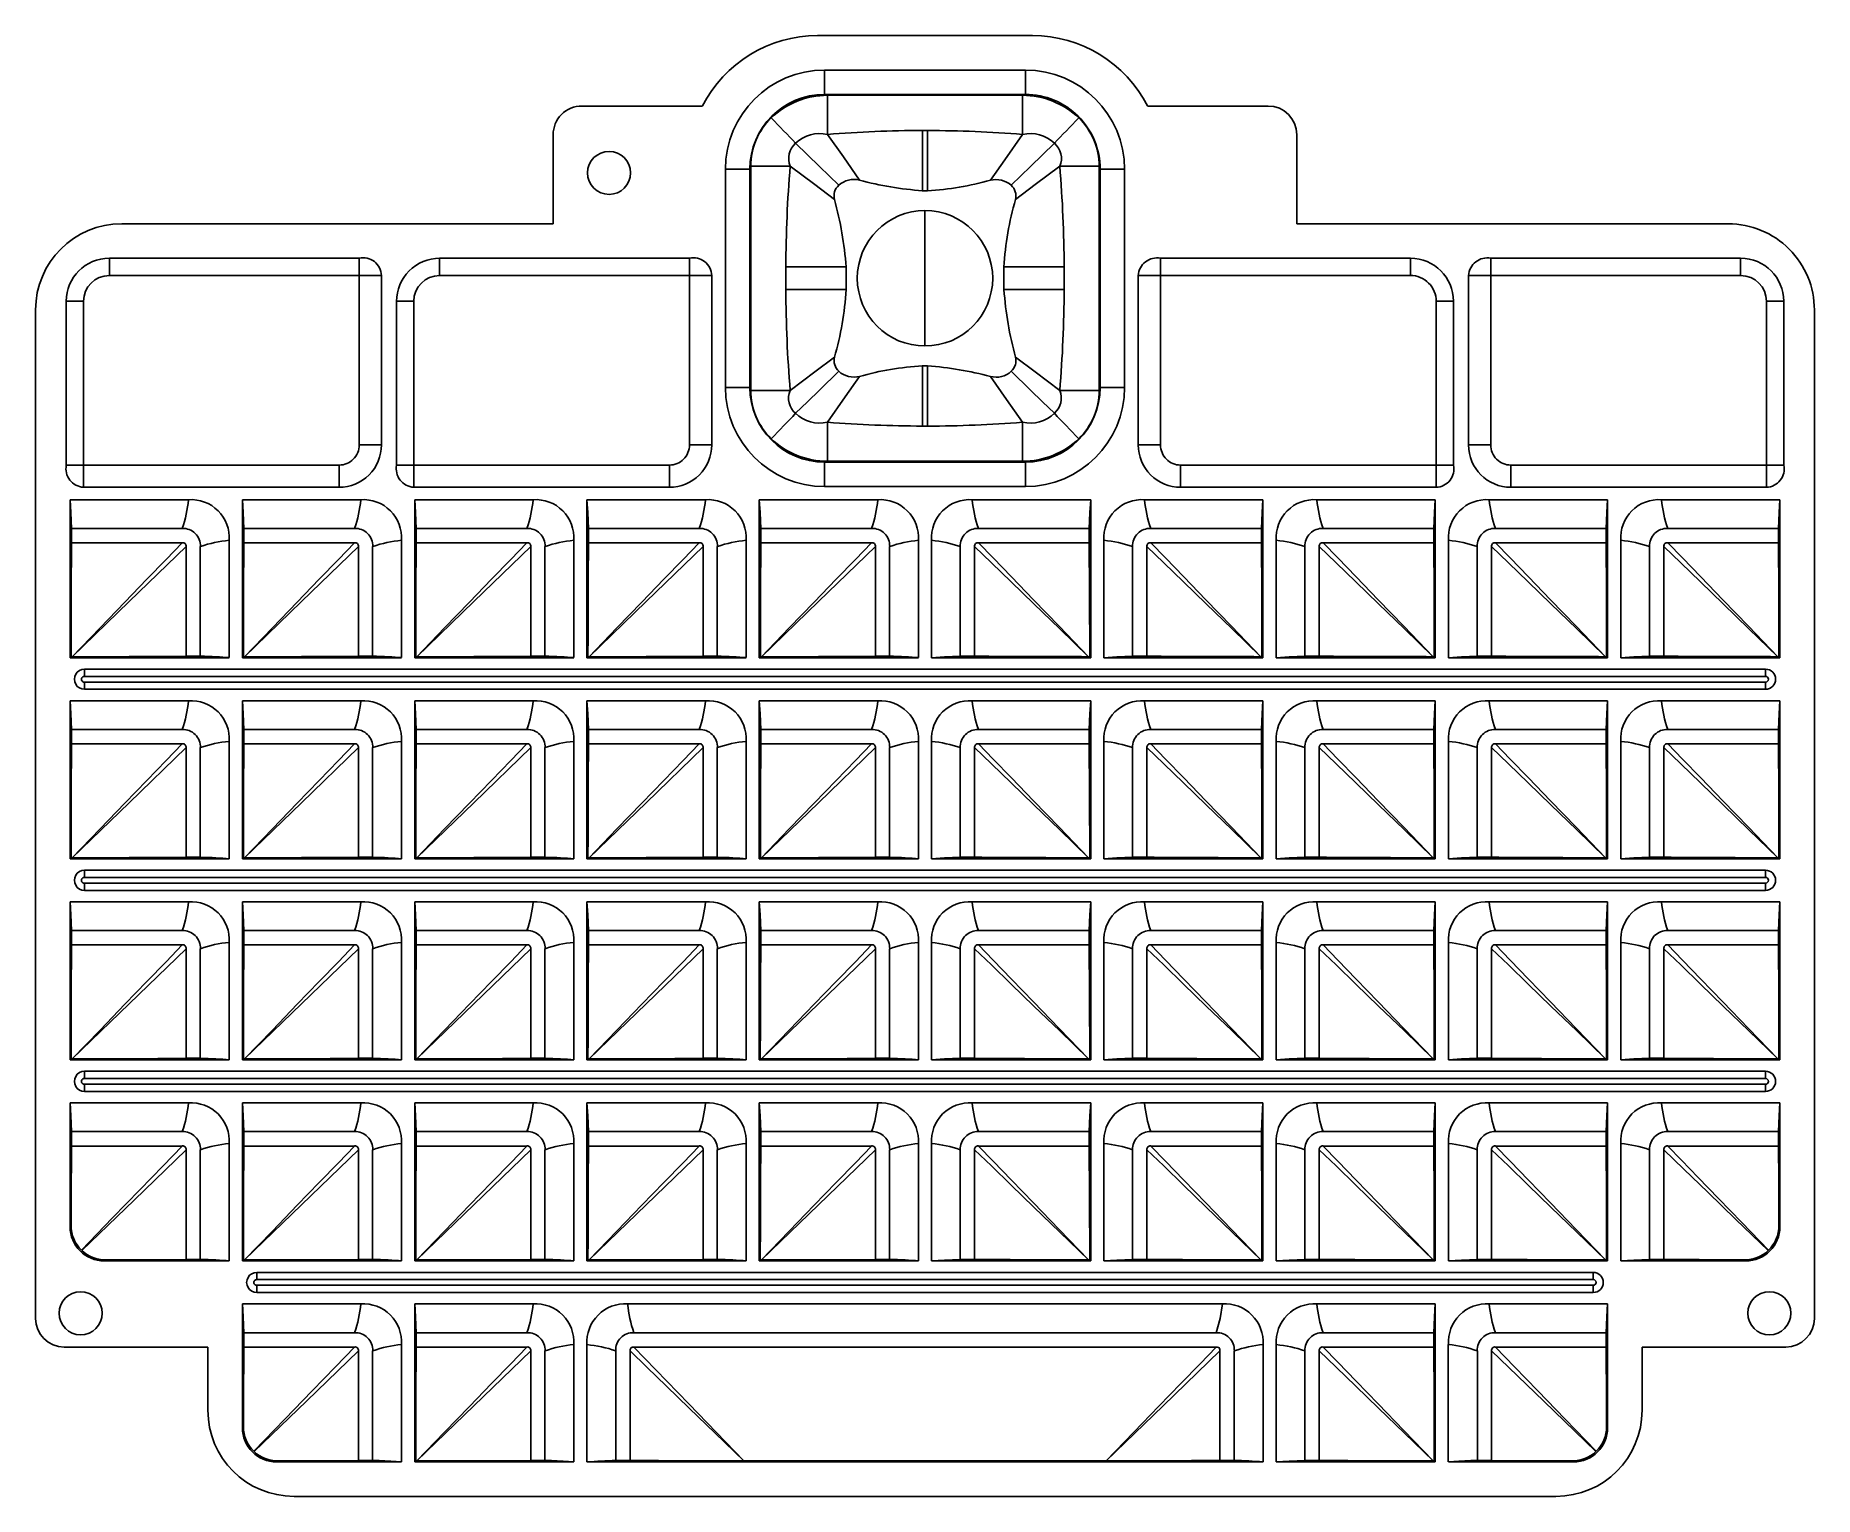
# Model space of a CAD drawing. Header units: millimetres. Extents: x 74.3 to 136.3, y 146.9 to 197.7.
import ezdxf

# ---------------------------------------------------------------- set-up
doc = ezdxf.new("R2010")
doc.units = ezdxf.units.MM

msp = doc.modelspace()

# ---------------------------------------------------------------- linework, layer by layer
at = {"color": 7, "linetype": 'Continuous', "lineweight": 25}
for p, q in [((109.049, 197.74), (101.565, 197.74)), ((101.809, 196.54), (101.809, 195.691)), ((108.806, 196.54), (101.809, 196.54)), ((108.806, 196.54), (108.806, 195.691)), ((97.559, 195.288), (93.359, 195.288)), ((108.806, 195.691), (101.809, 195.691)), ((101.912, 195.66), (101.912, 194.301)), ((101.912, 195.66), (108.702, 195.66)), ((108.702, 195.66), (108.702, 194.301)), ((117.256, 195.288), (113.056, 195.288)), ((92.359, 194.288), (92.359, 191.188)), ((105.215, 194.435), (105.4, 194.435)), ((105.215, 194.435), (105.215, 192.34)), ((105.4, 194.435), (105.4, 192.34)), ((118.256, 191.188), (118.256, 194.288)), ((98.359, 193.09), (99.207, 193.09)), ((98.359, 193.09), (98.359, 185.49)), ((99.207, 193.09), (99.207, 185.49)), ((99.238, 193.193), (100.613, 193.193)), ((99.238, 185.386), (99.238, 193.193)), ((111.376, 193.193), (110.001, 193.193)), ((111.376, 185.386), (111.376, 193.193)), ((111.407, 193.09), (111.407, 185.49)), ((112.256, 193.09), (111.407, 193.09)), ((112.256, 193.09), (112.256, 185.49)), ((105.4, 192.34), (105.215, 192.34)), ((105.307, 189.29), (105.307, 191.647)), ((92.359, 191.188), (77.338, 191.188)), ((133.276, 191.188), (118.256, 191.188)), ((85.607, 189.988), (76.907, 189.988)), ((76.907, 189.988), (76.907, 189.388)), ((85.607, 189.988), (85.607, 189.388)), ((97.107, 189.988), (88.407, 189.988)), ((88.407, 189.988), (88.407, 189.388)), ((97.107, 189.988), (97.107, 189.388)), ((100.463, 188.896), (100.463, 189.684)), ((100.463, 189.684), (102.559, 189.684)), ((102.559, 189.684), (102.559, 188.896)), ((110.151, 189.684), (108.056, 189.684)), ((108.056, 189.684), (108.056, 188.896)), ((110.151, 188.896), (110.151, 189.684)), ((113.507, 189.388), (113.507, 189.988)), ((122.207, 189.988), (113.507, 189.988)), ((122.207, 189.388), (122.207, 189.988)), ((125.007, 189.388), (125.007, 189.988)), ((133.707, 189.988), (125.007, 189.988)), ((133.707, 189.388), (133.707, 189.988)), ((85.607, 189.388), (76.907, 189.388)), ((86.382, 189.388), (85.607, 189.388)), ((85.607, 183.488), (85.607, 189.388)), ((86.382, 189.388), (86.382, 183.488)), ((97.107, 189.388), (88.407, 189.388)), ((97.882, 189.388), (97.107, 189.388)), ((97.107, 183.488), (97.107, 189.388)), ((97.882, 189.388), (97.882, 183.488)), ((105.307, 189.29), (105.307, 186.932)), ((113.507, 189.388), (112.733, 189.388)), ((112.733, 183.488), (112.733, 189.388)), ((113.507, 183.488), (113.507, 189.388)), ((122.207, 189.388), (113.507, 189.388)), ((125.007, 189.388), (124.233, 189.388)), ((124.233, 183.488), (124.233, 189.388)), ((125.007, 183.488), (125.007, 189.388)), ((133.707, 189.388), (125.007, 189.388)), ((75.407, 188.488), (75.407, 182.788)), ((75.407, 188.488), (76.007, 188.488)), ((76.007, 188.488), (76.007, 182.788)), ((86.907, 188.488), (86.907, 182.788)), ((86.907, 188.488), (87.507, 188.488)), ((87.507, 188.488), (87.507, 182.788)), ((100.463, 188.896), (102.559, 188.896)), ((110.151, 188.896), (108.056, 188.896)), ((123.107, 182.788), (123.107, 188.488)), ((123.107, 188.488), (123.707, 188.488)), ((123.707, 182.788), (123.707, 188.488)), ((134.607, 182.788), (134.607, 188.488)), ((134.607, 188.488), (135.207, 188.488)), ((135.207, 182.788), (135.207, 188.488)), ((74.338, 188.188), (74.338, 153.082)), ((136.276, 153.082), (136.276, 188.188)), ((105.215, 184.144), (105.215, 186.24)), ((105.4, 186.24), (105.215, 186.24)), ((105.4, 184.144), (105.4, 186.24)), ((98.359, 185.49), (99.207, 185.49)), ((99.238, 185.386), (100.613, 185.386)), ((111.376, 185.386), (110.001, 185.386)), ((112.256, 185.49), (111.407, 185.49)), ((101.912, 182.919), (101.912, 184.279)), ((105.215, 184.144), (105.4, 184.144)), ((108.702, 182.919), (108.702, 184.279)), ((85.607, 183.488), (86.382, 183.488)), ((97.107, 183.488), (97.882, 183.488)), ((113.507, 183.488), (112.733, 183.488)), ((125.007, 183.488), (124.233, 183.488)), ((75.407, 182.788), (76.007, 182.788)), ((76.007, 182.788), (76.007, 182.014)), ((76.007, 182.788), (84.907, 182.788)), ((84.907, 182.788), (84.907, 182.014)), ((86.907, 182.788), (87.507, 182.788)), ((87.507, 182.788), (87.507, 182.014)), ((87.507, 182.788), (96.407, 182.788)), ((96.407, 182.788), (96.407, 182.014)), ((108.806, 182.888), (101.809, 182.888)), ((101.809, 182.04), (101.809, 182.888)), ((101.912, 182.919), (108.702, 182.919)), ((108.806, 182.04), (108.806, 182.888)), ((114.207, 182.788), (114.207, 182.014)), ((123.107, 182.788), (114.207, 182.788)), ((123.107, 182.788), (123.707, 182.788)), ((123.107, 182.014), (123.107, 182.788)), ((125.707, 182.788), (125.707, 182.014)), ((134.607, 182.788), (125.707, 182.788)), ((134.607, 182.788), (135.207, 182.788)), ((134.607, 182.014), (134.607, 182.788)), ((79.664, 181.582), (75.538, 181.582)), ((75.538, 181.582), (75.538, 176.082)), ((84.907, 182.014), (76.007, 182.014)), ((85.664, 181.582), (81.538, 181.582)), ((81.538, 181.582), (81.538, 176.082)), ((96.407, 182.014), (87.507, 182.014)), ((91.664, 181.582), (87.538, 181.582)), ((87.538, 181.582), (87.538, 176.082)), ((97.664, 181.582), (93.538, 181.582)), ((93.538, 181.582), (93.538, 176.082)), ((103.664, 181.582), (99.538, 181.582)), ((99.538, 181.582), (99.538, 176.082)), ((108.806, 182.04), (101.809, 182.04)), ((106.951, 181.582), (111.076, 181.582)), ((111.076, 181.582), (111.076, 176.082)), ((112.951, 181.582), (117.076, 181.582)), ((123.107, 182.014), (114.207, 182.014)), ((117.076, 181.582), (117.076, 176.082)), ((118.951, 181.582), (123.076, 181.582)), ((123.076, 181.582), (123.076, 176.082)), ((124.951, 181.582), (129.076, 181.582)), ((134.607, 182.014), (125.707, 182.014)), ((129.076, 181.582), (129.076, 176.082)), ((130.951, 181.582), (135.076, 181.582)), ((135.076, 181.582), (135.076, 176.082)), ((75.591, 180.582), (75.591, 180.082)), ((79.446, 180.582), (75.591, 180.582)), ((81.591, 180.582), (81.591, 180.082)), ((85.446, 180.582), (81.591, 180.582)), ((87.591, 180.582), (87.591, 180.082)), ((91.446, 180.582), (87.591, 180.582)), ((93.591, 180.582), (93.591, 180.082)), ((97.446, 180.582), (93.591, 180.582)), ((99.591, 180.582), (99.591, 180.082)), ((103.446, 180.582), (99.591, 180.582)), ((107.169, 180.582), (111.024, 180.582)), ((111.024, 180.582), (111.024, 180.082)), ((113.169, 180.582), (117.024, 180.582)), ((117.024, 180.582), (117.024, 180.082)), ((119.169, 180.582), (123.024, 180.582)), ((123.024, 180.582), (123.024, 180.082)), ((125.169, 180.582), (129.024, 180.582)), ((129.024, 180.582), (129.024, 180.082)), ((131.169, 180.582), (135.024, 180.582)), ((135.024, 180.582), (135.024, 180.082)), ((75.591, 180.082), (79.446, 180.082)), ((79.578, 179.95), (79.578, 176.135)), ((80.074, 179.95), (80.074, 176.135)), ((81.083, 176.083), (81.083, 180.168)), ((81.591, 180.082), (85.446, 180.082)), ((85.578, 179.95), (85.578, 176.135)), ((86.074, 179.95), (86.074, 176.135)), ((87.083, 176.083), (87.083, 180.168)), ((87.591, 180.082), (91.446, 180.082)), ((91.578, 179.95), (91.578, 176.135)), ((92.074, 179.95), (92.074, 176.135)), ((93.083, 176.083), (93.083, 180.168)), ((93.591, 180.082), (97.446, 180.082)), ((97.578, 179.95), (97.578, 176.135)), ((98.074, 179.95), (98.074, 176.135)), ((99.083, 176.083), (99.083, 180.168)), ((99.591, 180.082), (103.446, 180.082)), ((103.578, 179.95), (103.578, 176.135)), ((104.074, 179.95), (104.074, 176.135)), ((105.083, 176.083), (105.083, 180.168)), ((105.536, 176.082), (105.536, 180.168)), ((106.536, 179.95), (106.536, 176.135)), ((107.036, 179.95), (107.036, 176.135)), ((111.024, 180.082), (107.169, 180.082)), ((111.536, 176.082), (111.536, 180.168)), ((112.536, 179.95), (112.536, 176.135)), ((113.036, 179.95), (113.036, 176.135)), ((117.024, 180.082), (113.169, 180.082)), ((117.536, 176.082), (117.536, 180.168)), ((118.536, 179.95), (118.536, 176.135)), ((119.036, 179.95), (119.036, 176.135)), ((123.024, 180.082), (119.169, 180.082)), ((123.536, 176.082), (123.536, 180.168)), ((124.536, 179.95), (124.536, 176.135)), ((125.036, 179.95), (125.036, 176.135)), ((129.024, 180.082), (125.169, 180.082)), ((129.536, 176.082), (129.536, 180.168)), ((130.536, 179.95), (130.536, 176.135)), ((131.036, 179.95), (131.036, 176.135)), ((135.024, 180.082), (131.169, 180.082)), ((75.538, 176.082), (75.573, 176.117)), ((75.538, 176.082), (81.081, 176.082)), ((75.573, 176.117), (75.613, 176.117)), ((79.578, 176.135), (80.074, 176.135)), ((81.538, 176.082), (81.573, 176.117)), ((81.538, 176.082), (87.081, 176.082)), ((81.573, 176.117), (81.613, 176.117)), ((85.578, 176.135), (86.074, 176.135)), ((87.538, 176.082), (87.573, 176.117)), ((87.538, 176.082), (93.081, 176.082)), ((87.573, 176.117), (87.613, 176.117)), ((91.578, 176.135), (92.074, 176.135)), ((93.538, 176.082), (93.573, 176.117)), ((93.538, 176.082), (99.081, 176.082)), ((93.573, 176.117), (93.613, 176.117)), ((97.578, 176.135), (98.074, 176.135)), ((99.538, 176.082), (99.573, 176.117)), ((99.538, 176.082), (105.081, 176.082)), ((99.573, 176.117), (99.613, 176.117)), ((103.578, 176.135), (104.074, 176.135)), ((111.076, 176.082), (105.536, 176.082)), ((107.036, 176.135), (106.536, 176.135)), ((111.041, 176.117), (111.001, 176.117)), ((111.076, 176.082), (111.041, 176.117)), ((117.076, 176.082), (111.536, 176.082)), ((113.036, 176.135), (112.536, 176.135)), ((117.041, 176.117), (117.001, 176.117)), ((117.076, 176.082), (117.041, 176.117)), ((123.076, 176.082), (117.536, 176.082)), ((119.036, 176.135), (118.536, 176.135)), ((123.041, 176.117), (123.001, 176.117)), ((123.076, 176.082), (123.041, 176.117)), ((129.076, 176.082), (123.536, 176.082)), ((125.036, 176.135), (124.536, 176.135)), ((129.041, 176.117), (129.001, 176.117)), ((129.076, 176.082), (129.041, 176.117)), ((135.076, 176.082), (129.536, 176.082)), ((131.036, 176.135), (130.536, 176.135)), ((135.041, 176.117), (135.001, 176.117)), ((135.076, 176.082), (135.041, 176.117)), ((76.038, 175.432), (76.038, 175.682)), ((134.576, 175.682), (76.038, 175.682)), ((134.576, 175.432), (76.038, 175.432)), ((134.576, 175.432), (134.576, 175.682)), ((76.038, 174.982), (76.038, 175.232)), ((76.038, 175.232), (134.576, 175.232)), ((76.038, 174.982), (134.576, 174.982)), ((134.576, 174.982), (134.576, 175.232)), ((79.664, 174.582), (75.538, 174.582)), ((75.538, 174.582), (75.538, 169.082)), ((85.664, 174.582), (81.538, 174.582)), ((81.538, 174.582), (81.538, 169.082)), ((91.664, 174.582), (87.538, 174.582)), ((87.538, 174.582), (87.538, 169.082)), ((97.664, 174.582), (93.538, 174.582)), ((93.538, 174.582), (93.538, 169.082)), ((103.664, 174.582), (99.538, 174.582)), ((99.538, 174.582), (99.538, 169.082)), ((106.951, 174.582), (111.076, 174.582)), ((111.076, 174.582), (111.076, 169.082)), ((112.951, 174.582), (117.076, 174.582)), ((117.076, 174.582), (117.076, 169.082)), ((118.951, 174.582), (123.076, 174.582)), ((123.076, 174.582), (123.076, 169.082)), ((124.951, 174.582), (129.076, 174.582)), ((129.076, 174.582), (129.076, 169.082)), ((130.951, 174.582), (135.076, 174.582)), ((135.076, 174.582), (135.076, 169.082)), ((75.591, 173.582), (75.591, 173.082)), ((79.446, 173.582), (75.591, 173.582)), ((81.591, 173.582), (81.591, 173.082)), ((85.446, 173.582), (81.591, 173.582)), ((87.591, 173.582), (87.591, 173.082)), ((91.446, 173.582), (87.591, 173.582)), ((93.591, 173.582), (93.591, 173.082)), ((97.446, 173.582), (93.591, 173.582)), ((99.591, 173.582), (99.591, 173.082)), ((103.446, 173.582), (99.591, 173.582)), ((107.169, 173.582), (111.024, 173.582)), ((111.024, 173.582), (111.024, 173.082)), ((113.169, 173.582), (117.024, 173.582)), ((117.024, 173.582), (117.024, 173.082)), ((119.169, 173.582), (123.024, 173.582)), ((123.024, 173.582), (123.024, 173.082)), ((125.169, 173.582), (129.024, 173.582)), ((129.024, 173.582), (129.024, 173.082)), ((131.169, 173.582), (135.024, 173.582)), ((135.024, 173.582), (135.024, 173.082)), ((75.591, 173.082), (79.446, 173.082)), ((79.578, 172.95), (79.578, 169.135)), ((80.074, 172.95), (80.074, 169.135)), ((81.083, 169.083), (81.083, 173.168)), ((81.591, 173.082), (85.446, 173.082)), ((85.578, 172.95), (85.578, 169.135)), ((86.074, 172.95), (86.074, 169.135)), ((87.083, 169.083), (87.083, 173.168)), ((87.591, 173.082), (91.446, 173.082)), ((91.578, 172.95), (91.578, 169.135)), ((92.074, 172.95), (92.074, 169.135)), ((93.083, 169.083), (93.083, 173.168)), ((93.591, 173.082), (97.446, 173.082)), ((97.578, 172.95), (97.578, 169.135)), ((98.074, 172.95), (98.074, 169.135)), ((99.083, 169.083), (99.083, 173.168)), ((99.591, 173.082), (103.446, 173.082)), ((103.578, 172.95), (103.578, 169.135)), ((104.074, 172.95), (104.074, 169.135)), ((105.083, 169.083), (105.083, 173.168)), ((105.536, 169.082), (105.536, 173.168)), ((106.536, 172.95), (106.536, 169.135)), ((107.036, 172.95), (107.036, 169.135)), ((111.024, 173.082), (107.169, 173.082)), ((111.536, 169.082), (111.536, 173.168)), ((112.536, 172.95), (112.536, 169.135)), ((113.036, 172.95), (113.036, 169.135)), ((117.024, 173.082), (113.169, 173.082)), ((117.536, 169.082), (117.536, 173.168)), ((118.536, 172.95), (118.536, 169.135)), ((119.036, 172.95), (119.036, 169.135)), ((123.024, 173.082), (119.169, 173.082)), ((123.536, 169.082), (123.536, 173.168)), ((124.536, 172.95), (124.536, 169.135)), ((125.036, 172.95), (125.036, 169.135)), ((129.024, 173.082), (125.169, 173.082)), ((129.536, 169.082), (129.536, 173.168)), ((130.536, 172.95), (130.536, 169.135)), ((131.036, 172.95), (131.036, 169.135)), ((135.024, 173.082), (131.169, 173.082)), ((75.538, 169.082), (75.573, 169.117)), ((75.573, 169.117), (75.613, 169.117)), ((79.578, 169.135), (80.074, 169.135)), ((81.538, 169.082), (81.573, 169.117)), ((81.573, 169.117), (81.613, 169.117)), ((85.578, 169.135), (86.074, 169.135)), ((87.538, 169.082), (87.573, 169.117)), ((87.573, 169.117), (87.613, 169.117)), ((91.578, 169.135), (92.074, 169.135)), ((93.538, 169.082), (93.573, 169.117)), ((93.573, 169.117), (93.613, 169.117)), ((97.578, 169.135), (98.074, 169.135)), ((99.538, 169.082), (99.573, 169.117)), ((99.573, 169.117), (99.613, 169.117)), ((103.578, 169.135), (104.074, 169.135)), ((107.036, 169.135), (106.536, 169.135)), ((111.041, 169.117), (111.001, 169.117)), ((111.076, 169.082), (111.041, 169.117)), ((113.036, 169.135), (112.536, 169.135)), ((117.041, 169.117), (117.001, 169.117)), ((117.076, 169.082), (117.041, 169.117)), ((119.036, 169.135), (118.536, 169.135)), ((123.041, 169.117), (123.001, 169.117)), ((123.076, 169.082), (123.041, 169.117)), ((125.036, 169.135), (124.536, 169.135)), ((129.041, 169.117), (129.001, 169.117)), ((129.076, 169.082), (129.041, 169.117)), ((131.036, 169.135), (130.536, 169.135)), ((135.041, 169.117), (135.001, 169.117)), ((135.076, 169.082), (135.041, 169.117)), ((75.538, 169.082), (81.081, 169.082)), ((76.038, 168.432), (76.038, 168.682)), ((134.576, 168.682), (76.038, 168.682)), ((81.538, 169.082), (87.081, 169.082)), ((87.538, 169.082), (93.081, 169.082)), ((93.538, 169.082), (99.081, 169.082)), ((99.538, 169.082), (105.081, 169.082)), ((111.076, 169.082), (105.536, 169.082)), ((117.076, 169.082), (111.536, 169.082)), ((123.076, 169.082), (117.536, 169.082)), ((129.076, 169.082), (123.536, 169.082)), ((135.076, 169.082), (129.536, 169.082)), ((134.576, 168.432), (134.576, 168.682)), ((134.576, 168.432), (76.038, 168.432)), ((76.038, 167.982), (76.038, 168.232)), ((76.038, 168.232), (134.576, 168.232)), ((76.038, 167.982), (134.576, 167.982)), ((134.576, 167.982), (134.576, 168.232)), ((79.664, 167.582), (75.538, 167.582)), ((75.538, 167.582), (75.538, 162.082)), ((85.664, 167.582), (81.538, 167.582)), ((81.538, 167.582), (81.538, 162.082)), ((91.664, 167.582), (87.538, 167.582)), ((87.538, 167.582), (87.538, 162.082)), ((97.664, 167.582), (93.538, 167.582)), ((93.538, 167.582), (93.538, 162.082)), ((103.664, 167.582), (99.538, 167.582)), ((99.538, 167.582), (99.538, 162.082)), ((106.951, 167.582), (111.076, 167.582)), ((111.076, 167.582), (111.076, 162.082)), ((112.951, 167.582), (117.076, 167.582)), ((117.076, 167.582), (117.076, 162.082)), ((118.951, 167.582), (123.076, 167.582)), ((123.076, 167.582), (123.076, 162.082)), ((124.951, 167.582), (129.076, 167.582)), ((129.076, 167.582), (129.076, 162.082)), ((130.951, 167.582), (135.076, 167.582)), ((135.076, 167.582), (135.076, 162.082)), ((75.591, 166.582), (75.591, 166.082)), ((79.446, 166.582), (75.591, 166.582)), ((75.591, 166.082), (79.446, 166.082)), ((81.083, 162.083), (81.083, 166.168)), ((81.591, 166.582), (81.591, 166.082)), ((85.446, 166.582), (81.591, 166.582)), ((81.591, 166.082), (85.446, 166.082)), ((87.083, 162.083), (87.083, 166.168)), ((87.591, 166.582), (87.591, 166.082)), ((91.446, 166.582), (87.591, 166.582)), ((87.591, 166.082), (91.446, 166.082)), ((93.083, 162.083), (93.083, 166.168)), ((93.591, 166.582), (93.591, 166.082)), ((97.446, 166.582), (93.591, 166.582)), ((93.591, 166.082), (97.446, 166.082)), ((99.083, 162.083), (99.083, 166.168)), ((99.591, 166.582), (99.591, 166.082)), ((103.446, 166.582), (99.591, 166.582)), ((99.591, 166.082), (103.446, 166.082)), ((105.083, 162.083), (105.083, 166.168)), ((105.536, 162.082), (105.536, 166.168)), ((107.169, 166.582), (111.024, 166.582)), ((111.024, 166.082), (107.169, 166.082)), ((111.024, 166.582), (111.024, 166.082)), ((111.536, 162.082), (111.536, 166.168)), ((113.169, 166.582), (117.024, 166.582)), ((117.024, 166.082), (113.169, 166.082)), ((117.024, 166.582), (117.024, 166.082)), ((117.536, 162.082), (117.536, 166.168)), ((119.169, 166.582), (123.024, 166.582)), ((123.024, 166.082), (119.169, 166.082)), ((123.024, 166.582), (123.024, 166.082)), ((123.536, 162.082), (123.536, 166.168)), ((125.169, 166.582), (129.024, 166.582)), ((129.024, 166.082), (125.169, 166.082)), ((129.024, 166.582), (129.024, 166.082)), ((129.536, 162.082), (129.536, 166.168)), ((131.169, 166.582), (135.024, 166.582)), ((135.024, 166.082), (131.169, 166.082)), ((135.024, 166.582), (135.024, 166.082)), ((79.578, 165.95), (79.578, 162.135)), ((80.074, 165.95), (80.074, 162.135)), ((85.578, 165.95), (85.578, 162.135)), ((86.074, 165.95), (86.074, 162.135)), ((91.578, 165.95), (91.578, 162.135)), ((92.074, 165.95), (92.074, 162.135)), ((97.578, 165.95), (97.578, 162.135)), ((98.074, 165.95), (98.074, 162.135)), ((103.578, 165.95), (103.578, 162.135)), ((104.074, 165.95), (104.074, 162.135)), ((106.536, 165.95), (106.536, 162.135)), ((107.036, 165.95), (107.036, 162.135)), ((112.536, 165.95), (112.536, 162.135)), ((113.036, 165.95), (113.036, 162.135)), ((118.536, 165.95), (118.536, 162.135)), ((119.036, 165.95), (119.036, 162.135)), ((124.536, 165.95), (124.536, 162.135)), ((125.036, 165.95), (125.036, 162.135)), ((130.536, 165.95), (130.536, 162.135)), ((131.036, 165.95), (131.036, 162.135)), ((75.538, 162.082), (75.573, 162.117)), ((75.538, 162.082), (81.081, 162.082)), ((75.573, 162.117), (75.613, 162.117)), ((76.038, 161.432), (76.038, 161.682)), ((134.576, 161.682), (76.038, 161.682)), ((79.578, 162.135), (80.074, 162.135)), ((81.538, 162.082), (81.573, 162.117)), ((81.538, 162.082), (87.081, 162.082)), ((81.573, 162.117), (81.613, 162.117)), ((85.578, 162.135), (86.074, 162.135)), ((87.538, 162.082), (87.573, 162.117)), ((87.538, 162.082), (93.081, 162.082)), ((87.573, 162.117), (87.613, 162.117)), ((91.578, 162.135), (92.074, 162.135)), ((93.538, 162.082), (93.573, 162.117)), ((93.538, 162.082), (99.081, 162.082)), ((93.573, 162.117), (93.613, 162.117)), ((97.578, 162.135), (98.074, 162.135)), ((99.538, 162.082), (99.573, 162.117)), ((99.538, 162.082), (105.081, 162.082)), ((99.573, 162.117), (99.613, 162.117)), ((103.578, 162.135), (104.074, 162.135)), ((111.076, 162.082), (105.536, 162.082)), ((107.036, 162.135), (106.536, 162.135)), ((111.041, 162.117), (111.001, 162.117)), ((111.076, 162.082), (111.041, 162.117)), ((117.076, 162.082), (111.536, 162.082)), ((113.036, 162.135), (112.536, 162.135)), ((117.041, 162.117), (117.001, 162.117)), ((117.076, 162.082), (117.041, 162.117)), ((123.076, 162.082), (117.536, 162.082)), ((119.036, 162.135), (118.536, 162.135)), ((123.041, 162.117), (123.001, 162.117)), ((123.076, 162.082), (123.041, 162.117)), ((129.076, 162.082), (123.536, 162.082)), ((125.036, 162.135), (124.536, 162.135)), ((129.041, 162.117), (129.001, 162.117)), ((129.076, 162.082), (129.041, 162.117)), ((135.076, 162.082), (129.536, 162.082)), ((131.036, 162.135), (130.536, 162.135)), ((134.576, 161.432), (134.576, 161.682)), ((135.041, 162.117), (135.001, 162.117)), ((135.076, 162.082), (135.041, 162.117)), ((134.576, 161.432), (76.038, 161.432)), ((76.038, 160.982), (76.038, 161.232)), ((76.038, 161.232), (134.576, 161.232)), ((134.576, 160.982), (134.576, 161.232)), ((79.664, 160.582), (75.538, 160.582)), ((75.538, 160.582), (75.538, 156.278)), ((76.038, 160.982), (134.576, 160.982)), ((85.664, 160.582), (81.538, 160.582)), ((81.538, 160.582), (81.538, 155.082)), ((91.664, 160.582), (87.538, 160.582)), ((87.538, 160.582), (87.538, 155.082)), ((97.664, 160.582), (93.538, 160.582)), ((93.538, 160.582), (93.538, 155.082)), ((103.664, 160.582), (99.538, 160.582)), ((99.538, 160.582), (99.538, 155.082)), ((106.951, 160.582), (111.076, 160.582)), ((111.076, 160.582), (111.076, 155.082)), ((112.951, 160.582), (117.076, 160.582)), ((117.076, 160.582), (117.076, 155.082)), ((118.951, 160.582), (123.076, 160.582)), ((123.076, 160.582), (123.076, 155.082)), ((124.951, 160.582), (129.076, 160.582)), ((129.076, 160.582), (129.076, 155.082)), ((130.951, 160.582), (135.076, 160.582)), ((135.076, 160.582), (135.076, 156.278)), ((75.591, 159.582), (75.591, 159.082)), ((79.446, 159.582), (75.591, 159.582)), ((81.591, 159.582), (81.591, 159.082)), ((85.446, 159.582), (81.591, 159.582)), ((87.591, 159.582), (87.591, 159.082)), ((91.446, 159.582), (87.591, 159.582)), ((93.591, 159.582), (93.591, 159.082)), ((97.446, 159.582), (93.591, 159.582)), ((99.591, 159.582), (99.591, 159.082)), ((103.446, 159.582), (99.591, 159.582)), ((107.169, 159.582), (111.024, 159.582)), ((111.024, 159.582), (111.024, 159.082)), ((113.169, 159.582), (117.024, 159.582)), ((117.024, 159.582), (117.024, 159.082)), ((119.169, 159.582), (123.024, 159.582)), ((123.024, 159.582), (123.024, 159.082)), ((125.169, 159.582), (129.024, 159.582)), ((129.024, 159.582), (129.024, 159.082)), ((131.169, 159.582), (135.024, 159.582)), ((135.024, 159.582), (135.024, 159.082)), ((75.591, 159.082), (79.446, 159.082)), ((79.578, 158.95), (79.578, 155.135)), ((80.074, 158.95), (80.074, 155.135)), ((81.083, 155.083), (81.083, 159.168)), ((81.591, 159.082), (85.446, 159.082)), ((85.578, 158.95), (85.578, 155.135)), ((86.074, 158.95), (86.074, 155.135)), ((87.083, 155.083), (87.083, 159.168)), ((87.591, 159.082), (91.446, 159.082)), ((91.578, 158.95), (91.578, 155.135)), ((92.074, 158.95), (92.074, 155.135)), ((93.083, 155.083), (93.083, 159.168)), ((93.591, 159.082), (97.446, 159.082)), ((97.578, 158.95), (97.578, 155.135)), ((98.074, 158.95), (98.074, 155.135)), ((99.083, 155.083), (99.083, 159.168)), ((99.591, 159.082), (103.446, 159.082)), ((103.578, 158.95), (103.578, 155.135)), ((104.074, 158.95), (104.074, 155.135)), ((105.083, 155.083), (105.083, 159.168)), ((105.536, 155.082), (105.536, 159.168)), ((106.536, 158.95), (106.536, 155.135)), ((107.036, 158.95), (107.036, 155.135)), ((111.024, 159.082), (107.169, 159.082)), ((111.536, 155.082), (111.536, 159.168)), ((112.536, 158.95), (112.536, 155.135)), ((113.036, 158.95), (113.036, 155.135)), ((117.024, 159.082), (113.169, 159.082)), ((117.536, 155.082), (117.536, 159.168)), ((118.536, 158.95), (118.536, 155.135)), ((119.036, 158.95), (119.036, 155.135)), ((123.024, 159.082), (119.169, 159.082)), ((123.536, 155.082), (123.536, 159.168)), ((124.536, 158.95), (124.536, 155.135)), ((125.036, 158.95), (125.036, 155.135)), ((129.024, 159.082), (125.169, 159.082)), ((129.536, 155.082), (129.536, 159.168)), ((130.536, 158.95), (130.536, 155.135)), ((131.036, 158.95), (131.036, 155.135)), ((135.024, 159.082), (131.169, 159.082)), ((75.538, 156.278), (75.575, 156.315)), ((135.04, 156.315), (135.076, 156.278)), ((76.77, 155.119), (76.733, 155.082)), ((76.733, 155.082), (81.081, 155.082)), ((76.77, 155.119), (79.578, 155.135)), ((79.578, 155.135), (80.074, 155.135)), ((81.538, 155.082), (81.573, 155.117)), ((81.538, 155.082), (87.081, 155.082)), ((81.573, 155.117), (81.613, 155.117)), ((85.578, 155.135), (86.074, 155.135)), ((87.538, 155.082), (87.573, 155.117)), ((87.538, 155.082), (93.081, 155.082)), ((87.573, 155.117), (87.613, 155.117)), ((91.578, 155.135), (92.074, 155.135)), ((93.538, 155.082), (93.573, 155.117)), ((93.538, 155.082), (99.081, 155.082)), ((93.573, 155.117), (93.613, 155.117)), ((97.578, 155.135), (98.074, 155.135)), ((99.538, 155.082), (99.573, 155.117)), ((99.538, 155.082), (105.081, 155.082)), ((99.573, 155.117), (99.613, 155.117)), ((103.578, 155.135), (104.074, 155.135)), ((111.076, 155.082), (105.536, 155.082)), ((107.036, 155.135), (106.536, 155.135)), ((111.041, 155.117), (111.001, 155.117)), ((111.076, 155.082), (111.041, 155.117)), ((117.076, 155.082), (111.536, 155.082)), ((113.036, 155.135), (112.536, 155.135)), ((117.041, 155.117), (117.001, 155.117)), ((117.076, 155.082), (117.041, 155.117)), ((123.076, 155.082), (117.536, 155.082)), ((119.036, 155.135), (118.536, 155.135)), ((123.041, 155.117), (123.001, 155.117)), ((123.076, 155.082), (123.041, 155.117)), ((129.076, 155.082), (123.536, 155.082)), ((125.036, 155.135), (124.536, 155.135)), ((129.041, 155.117), (129.001, 155.117)), ((129.076, 155.082), (129.041, 155.117)), ((133.881, 155.082), (129.536, 155.082)), ((131.036, 155.135), (130.536, 155.135)), ((133.881, 155.082), (133.844, 155.119)), ((82.038, 154.432), (82.038, 154.682)), ((128.576, 154.682), (82.038, 154.682)), ((128.576, 154.432), (82.038, 154.432)), ((82.038, 153.982), (82.038, 154.232)), ((82.038, 154.232), (128.576, 154.232)), ((128.576, 154.432), (128.576, 154.682)), ((128.576, 153.982), (128.576, 154.232)), ((82.038, 153.982), (128.576, 153.982)), ((85.664, 153.582), (81.538, 153.582)), ((81.538, 153.582), (81.538, 149.278)), ((91.664, 153.582), (87.538, 153.582)), ((87.538, 153.582), (87.538, 148.082)), ((115.664, 153.588), (94.952, 153.588)), ((118.951, 153.582), (123.076, 153.582)), ((123.076, 153.582), (123.076, 148.082)), ((124.951, 153.582), (129.076, 153.582)), ((129.076, 153.582), (129.076, 149.278)), ((81.591, 152.582), (81.591, 152.082)), ((85.446, 152.582), (81.591, 152.582)), ((87.591, 152.582), (87.591, 152.082)), ((91.446, 152.582), (87.591, 152.582)), ((115.446, 152.579), (95.17, 152.579)), ((119.169, 152.582), (123.024, 152.582)), ((123.024, 152.582), (123.024, 152.082)), ((125.169, 152.582), (129.024, 152.582)), ((129.024, 152.582), (129.024, 152.082)), ((75.338, 152.082), (80.338, 152.082)), ((80.338, 152.082), (80.338, 149.883)), ((81.591, 152.082), (85.446, 152.082)), ((85.578, 151.95), (85.578, 148.135)), ((86.074, 151.95), (86.074, 148.135)), ((87.083, 148.083), (87.083, 152.168)), ((87.591, 152.082), (91.446, 152.082)), ((91.578, 151.95), (91.578, 148.135)), ((92.074, 151.95), (92.074, 148.135)), ((93.083, 148.083), (93.083, 152.168)), ((93.538, 152.168), (93.538, 148.083)), ((94.538, 151.95), (94.538, 148.135)), ((95.038, 151.95), (95.038, 148.135)), ((115.446, 152.082), (95.17, 152.082)), ((115.578, 148.135), (115.578, 151.95)), ((116.078, 151.95), (116.078, 148.135)), ((117.078, 148.083), (117.078, 152.168)), ((117.536, 148.083), (117.536, 152.168)), ((118.536, 151.95), (118.536, 148.135)), ((119.036, 151.95), (119.036, 148.135)), ((123.024, 152.082), (119.169, 152.082)), ((123.525, 148.083), (123.525, 152.168)), ((124.54, 151.95), (124.54, 148.135)), ((125.036, 151.95), (125.036, 148.135)), ((129.024, 152.082), (125.169, 152.082)), ((130.276, 152.082), (135.276, 152.082)), ((130.276, 149.883), (130.276, 152.082)), ((81.538, 149.278), (81.575, 149.315)), ((129.076, 149.278), (129.04, 149.315)), ((82.77, 148.119), (82.733, 148.082)), ((82.733, 148.082), (86.349, 148.082)), ((82.77, 148.119), (85.578, 148.135)), ((85.578, 148.135), (86.074, 148.135)), ((86.349, 148.082), (86.304, 148.128)), ((86.304, 148.128), (86.349, 148.083)), ((87.085, 148.083), (86.349, 148.083)), ((87.538, 148.082), (87.573, 148.117)), ((87.538, 148.082), (92.349, 148.082)), ((87.573, 148.117), (87.613, 148.117)), ((91.578, 148.135), (92.074, 148.135)), ((92.349, 148.082), (92.304, 148.128)), ((92.304, 148.128), (92.349, 148.083)), ((93.085, 148.083), (92.349, 148.083)), ((92.349, 148.083), (92.349, 148.082)), ((117.078, 148.083), (93.538, 148.083)), ((95.038, 148.135), (94.538, 148.135)), ((111.612, 148.118), (99.003, 148.118)), ((116.078, 148.135), (115.578, 148.135)), ((117.997, 148.114), (117.536, 148.083)), ((117.965, 148.083), (117.536, 148.083)), ((117.997, 148.114), (117.965, 148.082)), ((117.997, 148.114), (117.965, 148.083)), ((117.965, 148.082), (117.965, 148.083)), ((123.076, 148.082), (117.965, 148.082)), ((118.536, 148.135), (117.997, 148.114)), ((119.036, 148.135), (118.536, 148.135)), ((123.041, 148.117), (123.001, 148.117)), ((123.076, 148.082), (123.041, 148.117)), ((123.53, 148.083), (124.266, 148.083)), ((124.266, 148.082), (124.311, 148.128)), ((124.311, 148.128), (124.266, 148.083)), ((127.881, 148.082), (124.266, 148.082)), ((125.036, 148.135), (124.54, 148.135)), ((127.844, 148.119), (125.036, 148.135)), ((127.844, 148.119), (127.881, 148.082)), ((83.338, 146.883), (127.276, 146.883))]:
    msp.add_line(p, q, dxfattribs=at)
at = {"color": 7, "linetype": 'Continuous', "lineweight": 25, "flags": 128}
for points in [[(99.955, 194.874), (100.063, 194.761), (100.171, 194.649), (100.278, 194.537), (100.385, 194.426), (100.491, 194.315), (100.596, 194.205), (100.7, 194.096), (100.803, 193.989)], [(110.659, 194.874), (110.551, 194.761), (110.444, 194.649), (110.336, 194.537), (110.229, 194.426), (110.123, 194.315), (110.018, 194.205), (109.914, 194.096), (109.811, 193.989)], [(100.803, 193.989), (101.213, 193.589), (101.634, 193.179), (102.304, 192.527)], [(101.912, 194.301), (102.464, 193.513), (103.029, 192.706)], [(108.702, 194.301), (108.083, 193.416), (107.586, 192.706)], [(109.811, 193.989), (109.401, 193.589), (108.98, 193.179), (108.311, 192.527)], [(100.613, 193.193), (101.469, 192.552), (102.156, 192.037)], [(110.001, 193.193), (109.146, 192.552), (108.459, 192.037)], [(100.613, 185.386), (101.469, 186.028), (102.156, 186.543)], [(110.001, 185.386), (109.146, 186.028), (108.459, 186.543)], [(100.803, 184.59), (101.213, 184.99), (101.634, 185.4), (102.304, 186.053)], [(101.912, 184.279), (102.532, 185.163), (103.029, 185.874)], [(108.702, 184.279), (108.15, 185.067), (107.586, 185.874)], [(109.811, 184.59), (109.401, 184.99), (108.98, 185.4), (108.311, 186.053)], [(99.955, 183.706), (100.063, 183.818), (100.171, 183.93), (100.278, 184.043), (100.385, 184.154), (100.491, 184.265), (100.596, 184.374), (100.7, 184.483), (100.803, 184.59)], [(110.659, 183.706), (110.551, 183.818), (110.444, 183.93), (110.336, 184.043), (110.229, 184.154), (110.123, 184.265), (110.018, 184.374), (109.914, 184.483), (109.811, 184.59)], [(75.538, 181.582), (75.569, 181.132), (75.591, 180.582)], [(81.538, 181.582), (81.569, 181.132), (81.591, 180.582)], [(87.538, 181.582), (87.569, 181.132), (87.591, 180.582)], [(93.538, 181.582), (93.569, 181.132), (93.591, 180.582)], [(99.538, 181.582), (99.569, 181.132), (99.591, 180.582)], [(111.076, 181.582), (111.046, 181.132), (111.024, 180.582)], [(117.076, 181.582), (117.046, 181.132), (117.024, 180.582)], [(123.076, 181.582), (123.046, 181.132), (123.024, 180.582)], [(129.076, 181.582), (129.046, 181.132), (129.024, 180.582)], [(135.076, 181.582), (135.046, 181.132), (135.024, 180.582)], [(79.446, 180.082), (78.882, 179.499), (78.216, 178.811), (77.45, 178.018), (76.582, 177.12), (75.613, 176.117)], [(79.578, 179.95), (77.598, 178.034), (75.613, 176.117)], [(85.446, 180.082), (84.882, 179.499), (84.216, 178.811), (83.45, 178.018), (82.582, 177.12), (81.613, 176.117)], [(85.578, 179.95), (83.598, 178.034), (81.613, 176.117)], [(91.446, 180.082), (90.882, 179.499), (90.216, 178.811), (89.45, 178.018), (88.582, 177.12), (87.613, 176.117)], [(91.578, 179.95), (89.598, 178.034), (87.613, 176.117)], [(97.446, 180.082), (96.882, 179.499), (96.216, 178.811), (95.45, 178.018), (94.582, 177.12), (93.613, 176.117)], [(97.578, 179.95), (95.598, 178.034), (93.613, 176.117)], [(103.446, 180.082), (102.882, 179.499), (102.216, 178.811), (101.45, 178.018), (100.582, 177.12), (99.613, 176.117)], [(103.578, 179.95), (101.598, 178.034), (99.613, 176.117)], [(107.036, 179.95), (107.62, 179.386), (108.308, 178.721), (109.101, 177.954), (109.998, 177.086), (111.001, 176.117)], [(107.169, 180.082), (107.68, 179.554), (108.318, 178.894), (109.085, 178.101), (109.979, 177.176), (111.001, 176.117)], [(111.041, 176.117), (111.036, 178.34), (111.024, 180.082)], [(113.036, 179.95), (113.62, 179.386), (114.308, 178.721), (115.101, 177.954), (115.998, 177.086), (117.001, 176.117)], [(113.169, 180.082), (113.68, 179.554), (114.318, 178.894), (115.085, 178.101), (115.979, 177.176), (117.001, 176.117)], [(117.041, 176.117), (117.036, 178.34), (117.024, 180.082)], [(119.036, 179.95), (119.62, 179.386), (120.308, 178.721), (121.101, 177.954), (121.998, 177.086), (123.001, 176.117)], [(119.169, 180.082), (119.68, 179.554), (120.318, 178.894), (121.085, 178.101), (121.979, 177.176), (123.001, 176.117)], [(123.041, 176.117), (123.036, 178.34), (123.024, 180.082)], [(125.036, 179.95), (125.62, 179.386), (126.308, 178.721), (127.101, 177.954), (127.998, 177.086), (129.001, 176.117)], [(125.169, 180.082), (125.68, 179.554), (126.318, 178.894), (127.085, 178.101), (127.979, 177.176), (129.001, 176.117)], [(129.041, 176.117), (129.036, 178.34), (129.024, 180.082)], [(131.036, 179.95), (131.62, 179.386), (132.308, 178.721), (133.101, 177.954), (133.998, 177.086), (135.001, 176.117)], [(131.169, 180.082), (131.68, 179.554), (132.318, 178.894), (133.085, 178.101), (133.979, 177.176), (135.001, 176.117)], [(135.041, 176.117), (135.036, 178.34), (135.024, 180.082)], [(75.613, 176.117), (77.597, 176.122), (79.578, 176.135)], [(81.613, 176.117), (83.597, 176.122), (85.578, 176.135)], [(87.613, 176.117), (89.597, 176.122), (91.578, 176.135)], [(93.613, 176.117), (95.597, 176.122), (97.578, 176.135)], [(99.613, 176.117), (101.597, 176.122), (103.578, 176.135)], [(106.536, 176.135), (105.986, 176.113), (105.536, 176.082)], [(112.536, 176.135), (111.986, 176.113), (111.536, 176.082)], [(118.536, 176.135), (117.986, 176.113), (117.536, 176.082)], [(124.536, 176.135), (123.986, 176.113), (123.536, 176.082)], [(130.536, 176.135), (129.986, 176.113), (129.536, 176.082)], [(75.538, 174.582), (75.569, 174.132), (75.591, 173.582)], [(81.538, 174.582), (81.569, 174.132), (81.591, 173.582)], [(87.538, 174.582), (87.569, 174.132), (87.591, 173.582)], [(93.538, 174.582), (93.569, 174.132), (93.591, 173.582)], [(99.538, 174.582), (99.569, 174.132), (99.591, 173.582)], [(111.076, 174.582), (111.046, 174.132), (111.024, 173.582)], [(117.076, 174.582), (117.046, 174.132), (117.024, 173.582)], [(123.076, 174.582), (123.046, 174.132), (123.024, 173.582)], [(129.076, 174.582), (129.046, 174.132), (129.024, 173.582)], [(135.076, 174.582), (135.046, 174.132), (135.024, 173.582)], [(79.446, 173.082), (78.882, 172.499), (78.216, 171.811), (77.45, 171.018), (76.582, 170.12), (75.613, 169.117)], [(79.578, 172.95), (77.598, 171.034), (75.613, 169.117)], [(85.446, 173.082), (84.882, 172.499), (84.216, 171.811), (83.45, 171.018), (82.582, 170.12), (81.613, 169.117)], [(85.578, 172.95), (83.598, 171.034), (81.613, 169.117)], [(91.446, 173.082), (90.882, 172.499), (90.216, 171.811), (89.45, 171.018), (88.582, 170.12), (87.613, 169.117)], [(91.578, 172.95), (89.598, 171.034), (87.613, 169.117)], [(97.446, 173.082), (96.882, 172.499), (96.216, 171.811), (95.45, 171.018), (94.582, 170.12), (93.613, 169.117)], [(97.578, 172.95), (95.598, 171.034), (93.613, 169.117)], [(103.446, 173.082), (102.882, 172.499), (102.216, 171.811), (101.45, 171.018), (100.582, 170.12), (99.613, 169.117)], [(103.578, 172.95), (101.598, 171.034), (99.613, 169.117)], [(107.036, 172.95), (107.62, 172.386), (108.308, 171.721), (109.101, 170.954), (109.998, 170.086), (111.001, 169.117)], [(107.169, 173.082), (107.68, 172.554), (108.318, 171.894), (109.085, 171.101), (109.979, 170.176), (111.001, 169.117)], [(111.041, 169.117), (111.036, 171.34), (111.024, 173.082)], [(113.036, 172.95), (113.62, 172.386), (114.308, 171.721), (115.101, 170.954), (115.998, 170.086), (117.001, 169.117)], [(113.169, 173.082), (113.68, 172.554), (114.318, 171.894), (115.085, 171.101), (115.979, 170.176), (117.001, 169.117)], [(117.041, 169.117), (117.036, 171.34), (117.024, 173.082)], [(119.036, 172.95), (119.62, 172.386), (120.308, 171.721), (121.101, 170.954), (121.998, 170.086), (123.001, 169.117)], [(119.169, 173.082), (119.68, 172.554), (120.318, 171.894), (121.085, 171.101), (121.979, 170.176), (123.001, 169.117)], [(123.041, 169.117), (123.036, 171.34), (123.024, 173.082)], [(125.036, 172.95), (125.62, 172.386), (126.308, 171.721), (127.101, 170.954), (127.998, 170.086), (129.001, 169.117)], [(125.169, 173.082), (125.68, 172.554), (126.318, 171.894), (127.085, 171.101), (127.979, 170.176), (129.001, 169.117)], [(129.041, 169.117), (129.036, 171.34), (129.024, 173.082)], [(131.036, 172.95), (131.62, 172.386), (132.308, 171.721), (133.101, 170.954), (133.998, 170.086), (135.001, 169.117)], [(131.169, 173.082), (131.68, 172.554), (132.318, 171.894), (133.085, 171.101), (133.979, 170.176), (135.001, 169.117)], [(135.041, 169.117), (135.036, 171.34), (135.024, 173.082)], [(75.613, 169.117), (77.597, 169.122), (79.578, 169.135)], [(81.613, 169.117), (83.597, 169.122), (85.578, 169.135)], [(87.613, 169.117), (89.597, 169.122), (91.578, 169.135)], [(93.613, 169.117), (95.597, 169.122), (97.578, 169.135)], [(99.613, 169.117), (101.597, 169.122), (103.578, 169.135)], [(106.536, 169.135), (105.986, 169.113), (105.536, 169.082)], [(112.536, 169.135), (111.986, 169.113), (111.536, 169.082)], [(118.536, 169.135), (117.986, 169.113), (117.536, 169.082)], [(124.536, 169.135), (123.986, 169.113), (123.536, 169.082)], [(130.536, 169.135), (129.986, 169.113), (129.536, 169.082)], [(75.538, 167.582), (75.569, 167.132), (75.591, 166.582)], [(81.538, 167.582), (81.569, 167.132), (81.591, 166.582)], [(87.538, 167.582), (87.569, 167.132), (87.591, 166.582)], [(93.538, 167.582), (93.569, 167.132), (93.591, 166.582)], [(99.538, 167.582), (99.569, 167.132), (99.591, 166.582)], [(111.076, 167.582), (111.046, 167.132), (111.024, 166.582)], [(117.076, 167.582), (117.046, 167.132), (117.024, 166.582)], [(123.076, 167.582), (123.046, 167.132), (123.024, 166.582)], [(129.076, 167.582), (129.046, 167.132), (129.024, 166.582)], [(135.076, 167.582), (135.046, 167.132), (135.024, 166.582)], [(79.446, 166.082), (78.882, 165.499), (78.216, 164.811), (77.45, 164.018), (76.582, 163.12), (75.613, 162.117)], [(85.446, 166.082), (84.882, 165.499), (84.216, 164.811), (83.45, 164.018), (82.582, 163.12), (81.613, 162.117)], [(91.446, 166.082), (90.882, 165.499), (90.216, 164.811), (89.45, 164.018), (88.582, 163.12), (87.613, 162.117)], [(97.446, 166.082), (96.882, 165.499), (96.216, 164.811), (95.45, 164.018), (94.582, 163.12), (93.613, 162.117)], [(103.446, 166.082), (102.882, 165.499), (102.216, 164.811), (101.45, 164.018), (100.582, 163.12), (99.613, 162.117)], [(107.169, 166.082), (107.68, 165.554), (108.318, 164.894), (109.085, 164.101), (109.979, 163.176), (111.001, 162.117)], [(111.041, 162.117), (111.036, 164.34), (111.024, 166.082)], [(113.169, 166.082), (113.68, 165.554), (114.318, 164.894), (115.085, 164.101), (115.979, 163.176), (117.001, 162.117)], [(117.041, 162.117), (117.036, 164.34), (117.024, 166.082)], [(119.169, 166.082), (119.68, 165.554), (120.318, 164.894), (121.085, 164.101), (121.979, 163.176), (123.001, 162.117)], [(123.041, 162.117), (123.036, 164.34), (123.024, 166.082)], [(125.169, 166.082), (125.68, 165.554), (126.318, 164.894), (127.085, 164.101), (127.979, 163.176), (129.001, 162.117)], [(129.041, 162.117), (129.036, 164.34), (129.024, 166.082)], [(131.169, 166.082), (131.68, 165.554), (132.318, 164.894), (133.085, 164.101), (133.979, 163.176), (135.001, 162.117)], [(135.041, 162.117), (135.036, 164.34), (135.024, 166.082)], [(79.578, 165.95), (77.598, 164.034), (75.613, 162.117)], [(85.578, 165.95), (83.598, 164.034), (81.613, 162.117)], [(91.578, 165.95), (89.598, 164.034), (87.613, 162.117)], [(97.578, 165.95), (95.598, 164.034), (93.613, 162.117)], [(103.578, 165.95), (101.598, 164.034), (99.613, 162.117)], [(107.036, 165.95), (107.62, 165.386), (108.308, 164.721), (109.101, 163.954), (109.998, 163.086), (111.001, 162.117)], [(113.036, 165.95), (113.62, 165.386), (114.308, 164.721), (115.101, 163.954), (115.998, 163.086), (117.001, 162.117)], [(119.036, 165.95), (119.62, 165.386), (120.308, 164.721), (121.101, 163.954), (121.998, 163.086), (123.001, 162.117)], [(125.036, 165.95), (125.62, 165.386), (126.308, 164.721), (127.101, 163.954), (127.998, 163.086), (129.001, 162.117)], [(131.036, 165.95), (131.62, 165.386), (132.308, 164.721), (133.101, 163.954), (133.998, 163.086), (135.001, 162.117)], [(75.613, 162.117), (77.597, 162.122), (79.578, 162.135)], [(81.613, 162.117), (83.597, 162.122), (85.578, 162.135)], [(87.613, 162.117), (89.597, 162.122), (91.578, 162.135)], [(93.613, 162.117), (95.597, 162.122), (97.578, 162.135)], [(99.613, 162.117), (101.597, 162.122), (103.578, 162.135)], [(106.536, 162.135), (105.986, 162.113), (105.536, 162.082)], [(112.536, 162.135), (111.986, 162.113), (111.536, 162.082)], [(118.536, 162.135), (117.986, 162.113), (117.536, 162.082)], [(124.536, 162.135), (123.986, 162.113), (123.536, 162.082)], [(130.536, 162.135), (129.986, 162.113), (129.536, 162.082)], [(75.538, 160.582), (75.569, 160.132), (75.591, 159.582)], [(81.538, 160.582), (81.569, 160.132), (81.591, 159.582)], [(87.538, 160.582), (87.569, 160.132), (87.591, 159.582)], [(93.538, 160.582), (93.569, 160.132), (93.591, 159.582)], [(99.538, 160.582), (99.569, 160.132), (99.591, 159.582)], [(111.076, 160.582), (111.046, 160.132), (111.024, 159.582)], [(117.076, 160.582), (117.046, 160.132), (117.024, 159.582)], [(123.076, 160.582), (123.046, 160.132), (123.024, 159.582)], [(129.076, 160.582), (129.046, 160.132), (129.024, 159.582)], [(135.076, 160.582), (135.046, 160.132), (135.024, 159.582)], [(79.446, 159.082), (78.776, 158.39), (77.968, 157.555), (77.022, 156.576), (75.937, 155.453)], [(79.578, 158.95), (77.766, 157.196), (75.949, 155.442)], [(85.446, 159.082), (84.882, 158.499), (84.216, 157.811), (83.45, 157.018), (82.582, 156.12), (81.613, 155.117)], [(85.578, 158.95), (83.598, 157.034), (81.613, 155.117)], [(91.446, 159.082), (90.882, 158.499), (90.216, 157.811), (89.45, 157.018), (88.582, 156.12), (87.613, 155.117)], [(91.578, 158.95), (89.598, 157.034), (87.613, 155.117)], [(97.446, 159.082), (96.882, 158.499), (96.216, 157.811), (95.45, 157.018), (94.582, 156.12), (93.613, 155.117)], [(97.578, 158.95), (95.598, 157.034), (93.613, 155.117)], [(103.446, 159.082), (102.882, 158.499), (102.216, 157.811), (101.45, 157.018), (100.582, 156.12), (99.613, 155.117)], [(103.578, 158.95), (101.598, 157.034), (99.613, 155.117)], [(107.036, 158.95), (107.62, 158.386), (108.308, 157.721), (109.101, 156.954), (109.998, 156.086), (111.001, 155.117)], [(107.169, 159.082), (107.68, 158.554), (108.318, 157.894), (109.085, 157.101), (109.979, 156.176), (111.001, 155.117)], [(111.041, 155.117), (111.036, 157.34), (111.024, 159.082)], [(113.036, 158.95), (113.62, 158.386), (114.308, 157.721), (115.101, 156.954), (115.998, 156.086), (117.001, 155.117)], [(113.169, 159.082), (113.68, 158.554), (114.318, 157.894), (115.085, 157.101), (115.979, 156.176), (117.001, 155.117)], [(117.041, 155.117), (117.036, 157.34), (117.024, 159.082)], [(119.036, 158.95), (119.62, 158.386), (120.308, 157.721), (121.101, 156.954), (121.998, 156.086), (123.001, 155.117)], [(119.169, 159.082), (119.68, 158.554), (120.318, 157.894), (121.085, 157.101), (121.979, 156.176), (123.001, 155.117)], [(123.041, 155.117), (123.036, 157.34), (123.024, 159.082)], [(125.036, 158.95), (125.62, 158.386), (126.308, 157.721), (127.101, 156.954), (127.998, 156.086), (129.001, 155.117)], [(125.169, 159.082), (125.68, 158.554), (126.318, 157.894), (127.085, 157.101), (127.979, 156.176), (129.001, 155.117)], [(129.041, 155.117), (129.036, 157.34), (129.024, 159.082)], [(131.036, 158.95), (131.729, 158.281), (132.564, 157.473), (133.543, 156.526), (134.665, 155.442)], [(131.169, 159.082), (131.645, 158.59), (132.234, 157.981), (132.935, 157.256), (133.75, 156.413), (134.677, 155.453)], [(135.04, 156.315), (135.033, 157.866), (135.024, 159.082)], [(81.613, 155.117), (83.597, 155.122), (85.578, 155.135)], [(87.613, 155.117), (89.597, 155.122), (91.578, 155.135)], [(93.613, 155.117), (95.597, 155.122), (97.578, 155.135)], [(99.613, 155.117), (101.597, 155.122), (103.578, 155.135)], [(106.536, 155.135), (105.986, 155.113), (105.536, 155.082)], [(112.536, 155.135), (111.986, 155.113), (111.536, 155.082)], [(118.536, 155.135), (117.986, 155.113), (117.536, 155.082)], [(124.536, 155.135), (123.986, 155.113), (123.536, 155.082)], [(130.536, 155.135), (129.986, 155.113), (129.536, 155.082)], [(134.665, 155.442), (134.671, 155.447), (134.677, 155.453)], [(81.538, 153.582), (81.569, 153.132), (81.591, 152.582)], [(87.538, 153.582), (87.569, 153.132), (87.591, 152.582)], [(115.446, 152.582), (115.589, 153.08), (115.664, 153.588)], [(123.076, 153.582), (123.046, 153.132), (123.024, 152.582)], [(129.076, 153.582), (129.046, 153.132), (129.024, 152.582)], [(85.446, 152.082), (84.776, 151.39), (83.968, 150.555), (83.022, 149.576), (81.937, 148.453)], [(85.578, 151.95), (83.766, 150.196), (81.949, 148.442)], [(91.446, 152.082), (90.882, 151.499), (90.216, 150.811), (89.45, 150.018), (88.582, 149.12), (87.613, 148.117)], [(91.578, 151.95), (89.598, 150.034), (87.613, 148.117)], [(95.17, 152.082), (95.11, 152.076), (95.059, 152.044), (95.042, 151.998), (95.038, 151.95)], [(95.038, 151.95), (95.619, 151.388), (96.305, 150.724), (97.098, 149.958), (97.997, 149.089), (99.002, 148.118)], [(95.17, 152.082), (97.087, 150.103), (99.003, 148.118)], [(115.446, 152.082), (114.884, 151.502), (114.22, 150.815), (113.453, 150.022), (112.584, 149.123), (111.612, 148.118)], [(115.578, 151.95), (113.598, 150.034), (111.614, 148.117)], [(115.578, 151.95), (115.571, 152.011), (115.539, 152.062), (115.494, 152.078), (115.446, 152.082)], [(119.036, 151.95), (119.62, 151.386), (120.308, 150.721), (121.101, 149.954), (121.998, 149.086), (123.001, 148.117)], [(119.169, 152.082), (119.68, 151.554), (120.318, 150.894), (121.085, 150.101), (121.979, 149.176), (123.001, 148.117)], [(123.041, 148.117), (123.036, 150.34), (123.024, 152.082)], [(125.036, 151.95), (126.849, 150.196), (128.666, 148.442)], [(125.169, 152.082), (125.838, 151.39), (126.646, 150.555), (127.593, 149.576), (128.678, 148.453)], [(86.304, 148.128), (86.709, 148.109), (87.083, 148.083)], [(87.613, 148.117), (89.597, 148.122), (91.578, 148.135)], [(92.304, 148.128), (92.709, 148.109), (93.083, 148.083)], [(124.311, 148.128), (123.898, 148.108), (123.531, 148.083)]]:
    msp.add_lwpolyline(points, dxfattribs=at)
at = {"color": 7, "linetype": 'Continuous', "lineweight": 25}
for centre in [(94.307, 192.96), (75.907, 153.26), (134.707, 153.26)]:
    msp.add_circle(centre, 0.75, dxfattribs=at)
for centre, radius, start, end in [((101.565, 193.24), 4.5, 90, 152.92037), ((109.049, 193.24), 4.5, 27.07964, 89.99999), ((101.809, 193.09), 3.45, 90.00001, 179.99998), ((108.806, 193.09), 3.45, 0, 90), ((93.359, 194.288), 1, 90.00001, 180.00002), ((101.809, 193.09), 2.601, 90.00001, 179.99998), ((101.912, 192.832), 2.828, 90.00004, 133.78369), ((108.702, 192.832), 2.828, 46.21636, 90), ((108.806, 193.09), 2.601, 0, 90.00001), ((117.256, 194.288), 1, 0, 90), ((101.566, 193.193), 2.328, 133.78363, 180), ((109.048, 193.193), 2.328, 359.99998, 46.21634), ((101.272, 193.457), 0.709, 131.33856, 201.80247), ((101.647, 193.116), 1.214, 77.35332, 134.01597), ((105.301, 151.744), 42.692, 90.11624, 94.55304), ((105.315, 151.775), 42.66, 85.44531, 89.88541), ((108.969, 193.12), 1.21, 45.89117, 102.73959), ((109.379, 193.465), 0.679, 336.3817, 50.47728), ((144.909, 189.543), 44.446, 175.28843, 179.81789), ((102.831, 191.951), 0.781, 75.2986, 132.43765), ((106.031, 203.919), 11.608, 255.0098, 265.96555), ((104.861, 202.259), 9.934, 273.10789, 285.91676), ((107.777, 191.923), 0.806, 48.54001, 103.72366), ((65.703, 189.542), 44.448, 0.18224, 4.71144), ((102.638, 192.158), 0.498, 132.23926, 194.11787), ((90.233, 188.782), 12.359, 4.18342, 15.26779), ((119.121, 188.998), 11.087, 164.0939, 176.45488), ((107.954, 192.152), 0.518, 347.19297, 46.4499), ((105.307, 189.29), 2.357, 90, 270), ((105.307, 189.29), 2.357, 270, 90), ((77.338, 188.188), 3, 90, 180), ((133.276, 188.188), 3, 359.99999, 90), ((76.907, 188.488), 1.5, 90, 180), ((85.744, 189.365), 0.638, 2.1009, 102.37647), ((88.407, 188.488), 1.5, 89.99999, 180), ((97.244, 189.365), 0.638, 2.10098, 102.37639), ((113.383, 189.349), 0.651, 78.95818, 176.56444), ((122.207, 188.488), 1.5, 0.00003, 90), ((124.883, 189.349), 0.651, 78.95818, 176.56444), ((133.707, 188.488), 1.5, 0.00003, 90.00003), ((76.907, 188.488), 0.9, 90, 179.99995), ((88.407, 188.488), 0.9, 89.99998, 179.99995), ((122.207, 188.488), 0.9, 0.00005, 90.00006), ((133.707, 188.488), 0.9, 0.00005, 89.99989), ((144.911, 189.037), 44.448, 180.18224, 184.71144), ((91.493, 189.581), 11.087, 344.09388, 356.45492), ((120.382, 189.797), 12.359, 184.18354, 195.26766), ((65.704, 189.037), 44.447, 355.2885, 359.81782), ((102.661, 186.428), 0.518, 167.19346, 226.44953), ((107.976, 186.421), 0.498, 312.23874, 14.11827), ((102.838, 186.657), 0.806, 228.53965, 283.72437), ((105.753, 176.32), 9.934, 93.10804, 105.91661), ((104.583, 174.659), 11.609, 75.01046, 85.9649), ((107.784, 186.629), 0.781, 255.29778, 312.43827), ((101.809, 185.49), 3.45, 180, 269.99999), ((101.809, 185.49), 2.601, 180, 269.99999), ((101.566, 185.386), 2.328, 180.00001, 226.21637), ((101.235, 185.114), 0.679, 156.3817, 230.47728), ((108.806, 185.49), 2.601, 270.00003, 0.00002), ((108.806, 185.49), 3.45, 270.00002, 0.00001), ((109.343, 185.123), 0.709, 311.33882, 21.80221), ((109.048, 185.386), 2.328, 313.78364, 0), ((101.645, 185.459), 1.21, 225.89085, 282.74004), ((108.968, 185.463), 1.214, 257.35319, 314.01587), ((105.3, 226.803), 42.658, 265.44519, 269.88546), ((105.313, 226.833), 42.689, 270.11614, 274.55321), ((84.907, 183.488), 0.7, 269.99998, 0.00006), ((84.907, 183.488), 1.475, 269.99999, 360), ((96.407, 183.488), 0.7, 269.99998, 0.00006), ((96.407, 183.488), 1.475, 269.99999, 360), ((101.912, 185.747), 2.828, 226.21636, 270), ((108.702, 185.747), 2.828, 269.99998, 313.78364), ((114.207, 183.488), 1.475, 180, 270.00002), ((114.207, 183.488), 0.7, 180, 270.00011), ((125.707, 183.488), 1.475, 180, 269.99998), ((125.707, 183.488), 0.7, 180, 270.00003), ((76.046, 182.664), 0.651, 168.95806, 266.56449), ((87.546, 182.664), 0.651, 168.95802, 266.56452), ((123.084, 182.651), 0.638, 272.10136, 12.37619), ((134.584, 182.651), 0.638, 272.10101, 12.3762), ((75.421, 181.985), 4.262, 340.79023, 354.58476), ((79.752, 180.257), 1.329, 356.17939, 93.82109), ((81.421, 181.985), 4.262, 340.7906, 354.58439), ((85.752, 180.257), 1.329, 356.1794, 93.82106), ((87.422, 181.985), 4.261, 340.78995, 354.58514), ((91.752, 180.257), 1.329, 356.1793, 93.82115), ((93.422, 181.985), 4.261, 340.78979, 354.58529), ((97.752, 180.257), 1.329, 356.17945, 93.82101), ((99.422, 181.985), 4.261, 340.78963, 354.58526), ((103.752, 180.257), 1.329, 356.1793, 93.82115), ((106.862, 180.257), 1.329, 86.17901, 183.82099), ((111.192, 181.984), 4.26, 185.41208, 199.21058), ((112.862, 180.257), 1.329, 86.17889, 183.82111), ((117.192, 181.984), 4.26, 185.41176, 199.21089), ((118.862, 180.257), 1.329, 86.17889, 183.82111), ((123.194, 181.985), 4.262, 185.41512, 199.20713), ((124.862, 180.257), 1.329, 86.17912, 183.82088), ((129.194, 181.985), 4.262, 185.41532, 199.20734), ((130.862, 180.257), 1.329, 86.17904, 183.82096), ((135.192, 181.984), 4.26, 185.41208, 199.21058), ((79.472, 179.977), 0.606, 357.42887, 92.54155), ((85.472, 179.977), 0.606, 357.42898, 92.54148), ((91.472, 179.977), 0.606, 357.42893, 92.54137), ((97.472, 179.977), 0.606, 357.42885, 92.54161), ((103.472, 179.977), 0.606, 357.42893, 92.54153), ((107.142, 179.977), 0.606, 87.42727, 182.5734), ((113.142, 179.977), 0.606, 87.42727, 182.5734), ((119.142, 179.977), 0.606, 87.42774, 182.57293), ((125.142, 179.977), 0.606, 87.42761, 182.57307), ((131.142, 179.977), 0.606, 87.42727, 182.5734), ((530.722, 176.092), 455.149, 179.4976, 179.99673), ((79.467, 179.972), 0.113, 349.02517, 100.97544), ((81.428, 176.155), 4.028, 94.9098, 109.58419), ((536.71, 176.092), 455.137, 179.49759, 179.99674), ((85.467, 179.972), 0.113, 349.02504, 100.97536), ((87.428, 176.155), 4.028, 94.9098, 109.5842), ((542.749, 176.091), 455.176, 179.49761, 179.99672), ((91.467, 179.972), 0.113, 349.02438, 100.97562), ((93.428, 176.155), 4.028, 94.90985, 109.58416), ((548.656, 176.092), 455.083, 179.49758, 179.99678), ((97.467, 179.972), 0.113, 349.0257, 100.97511), ((99.428, 176.155), 4.028, 94.90979, 109.58421), ((554.689, 176.092), 455.115, 179.49757, 179.99674), ((103.467, 179.972), 0.113, 349.02449, 100.97632), ((105.428, 176.155), 4.028, 94.90985, 109.58416), ((105.122, 175.867), 4.321, 70.88723, 84.49037), ((107.147, 179.972), 0.113, 79.02497, 190.97422), ((111.122, 175.867), 4.321, 70.88692, 84.49058), ((113.147, 179.972), 0.113, 79.02418, 190.97502), ((117.122, 175.867), 4.321, 70.88738, 84.49013), ((119.147, 179.972), 0.113, 79.02379, 190.97702), ((123.122, 175.867), 4.321, 70.88746, 84.49014), ((125.147, 179.972), 0.113, 79.0256, 190.97359), ((129.121, 175.867), 4.321, 70.88625, 84.48884), ((131.147, 179.972), 0.113, 79.02497, 190.97422), ((76.038, 175.332), 0.35, 89.95576, 270.04424), ((76.038, 175.332), 0.1, 89.84675, 270.15323), ((134.576, 175.332), 0.35, 270.09106, 89.90913), ((134.576, 175.332), 0.1, 270.11136, 89.88929), ((75.421, 174.985), 4.262, 340.79026, 354.58475), ((79.752, 173.257), 1.329, 356.17946, 93.82101), ((81.421, 174.985), 4.262, 340.79063, 354.58438), ((85.752, 173.257), 1.329, 356.17947, 93.82099), ((87.422, 174.985), 4.261, 340.78998, 354.58513), ((91.752, 173.257), 1.329, 356.17938, 93.82108), ((93.422, 174.985), 4.261, 340.78982, 354.58528), ((97.752, 173.257), 1.329, 356.17952, 93.82093), ((99.422, 174.985), 4.261, 340.78966, 354.58525), ((103.752, 173.257), 1.329, 356.17938, 93.82108), ((106.862, 173.257), 1.329, 86.17904, 183.82096), ((111.192, 174.984), 4.26, 185.41209, 199.21054), ((112.862, 173.257), 1.329, 86.17892, 183.82108), ((117.192, 174.984), 4.26, 185.41177, 199.21086), ((118.862, 173.257), 1.329, 86.17892, 183.82108), ((123.194, 174.985), 4.262, 185.41513, 199.20709), ((124.862, 173.257), 1.329, 86.17916, 183.82084), ((129.194, 174.985), 4.262, 185.41533, 199.2073), ((130.862, 173.257), 1.329, 86.17908, 183.82092), ((135.192, 174.984), 4.26, 185.41209, 199.21054), ((79.472, 172.977), 0.606, 357.42874, 92.5416), ((85.472, 172.977), 0.606, 357.42884, 92.54153), ((91.472, 172.977), 0.606, 357.42879, 92.54142), ((97.472, 172.977), 0.606, 357.42872, 92.54166), ((103.472, 172.977), 0.606, 357.4288, 92.54158), ((107.142, 172.977), 0.606, 87.42723, 182.57353), ((113.142, 172.977), 0.606, 87.42723, 182.57353), ((119.142, 172.977), 0.606, 87.4277, 182.57306), ((125.142, 172.977), 0.606, 87.42757, 182.57319), ((131.142, 172.977), 0.606, 87.42723, 182.57353), ((530.722, 169.092), 455.149, 179.4976, 179.99673), ((79.467, 172.972), 0.113, 349.02465, 100.97555), ((81.428, 169.155), 4.028, 94.90968, 109.58442), ((536.71, 169.092), 455.137, 179.49759, 179.99674), ((85.467, 172.972), 0.113, 349.02453, 100.97547), ((87.428, 169.155), 4.028, 94.90968, 109.58443), ((542.749, 169.091), 455.176, 179.49761, 179.99672), ((91.467, 172.972), 0.113, 349.02387, 100.97573), ((93.428, 169.155), 4.028, 94.90972, 109.58438), ((548.656, 169.092), 455.083, 179.49758, 179.99678), ((97.467, 172.972), 0.113, 349.02519, 100.97522), ((99.428, 169.155), 4.028, 94.90967, 109.58444), ((554.689, 169.092), 455.115, 179.49757, 179.99674), ((103.467, 172.972), 0.113, 349.02398, 100.97642), ((105.428, 169.155), 4.028, 94.90972, 109.58438), ((105.122, 168.867), 4.321, 70.88691, 84.49048), ((107.147, 172.972), 0.113, 79.02487, 190.97473), ((111.122, 168.867), 4.321, 70.8866, 84.4907), ((113.147, 172.972), 0.113, 79.02407, 190.97553), ((117.122, 168.867), 4.321, 70.88706, 84.49024), ((119.147, 172.972), 0.113, 79.02368, 190.97753), ((123.122, 168.867), 4.321, 70.88714, 84.49025), ((125.147, 172.972), 0.113, 79.0255, 190.9741), ((129.121, 168.867), 4.321, 70.88598, 84.48901), ((131.147, 172.972), 0.113, 79.02487, 190.97473), ((76.038, 168.332), 0.35, 89.93688, 270.06311), ((134.576, 168.332), 0.35, 270.03966, 89.96052), ((76.038, 168.332), 0.1, 89.99874, 270.00124), ((134.576, 168.332), 0.1, 270.10593, 89.89472), ((75.421, 167.985), 4.261, 340.79014, 354.58485), ((79.752, 166.257), 1.329, 356.17946, 93.82101), ((81.421, 167.985), 4.262, 340.79051, 354.58448), ((85.752, 166.257), 1.329, 356.17947, 93.82099), ((87.422, 167.985), 4.261, 340.78986, 354.58523), ((91.752, 166.257), 1.329, 356.17938, 93.82108), ((93.422, 167.985), 4.261, 340.7897, 354.58539), ((97.752, 166.257), 1.329, 356.17952, 93.82093), ((99.422, 167.985), 4.261, 340.78954, 354.58535), ((103.752, 166.257), 1.329, 356.17938, 93.82108), ((106.862, 166.257), 1.329, 86.17904, 183.82096), ((111.192, 167.984), 4.26, 185.41198, 199.21066), ((112.862, 166.257), 1.329, 86.17892, 183.82108), ((117.192, 167.984), 4.26, 185.41167, 199.21098), ((118.862, 166.257), 1.329, 86.17892, 183.82108), ((123.194, 167.985), 4.262, 185.41502, 199.20721), ((124.862, 166.257), 1.329, 86.17916, 183.82084), ((129.194, 167.985), 4.262, 185.41522, 199.20742), ((130.862, 166.257), 1.329, 86.17908, 183.82092), ((135.192, 167.984), 4.26, 185.41198, 199.21066), ((530.722, 162.092), 455.149, 179.4976, 179.99673), ((79.472, 165.977), 0.606, 357.42877, 92.54161), ((79.467, 165.972), 0.113, 349.02465, 100.97555), ((81.428, 162.155), 4.028, 94.90966, 109.58439), ((536.711, 162.092), 455.138, 179.49759, 179.99674), ((85.472, 165.977), 0.606, 357.42887, 92.54155), ((85.467, 165.972), 0.113, 349.02453, 100.97547), ((87.428, 162.155), 4.028, 94.90966, 109.5844), ((542.749, 162.091), 455.176, 179.49761, 179.99672), ((91.472, 165.977), 0.606, 357.42882, 92.54143), ((91.467, 165.972), 0.113, 349.02387, 100.97573), ((93.428, 162.155), 4.028, 94.9097, 109.58435), ((548.656, 162.092), 455.083, 179.49758, 179.99678), ((97.472, 165.977), 0.606, 357.42875, 92.54167), ((97.467, 165.972), 0.113, 349.02519, 100.97522), ((99.428, 162.155), 4.028, 94.90964, 109.58441), ((554.689, 162.092), 455.116, 179.49757, 179.99674), ((103.472, 165.977), 0.606, 357.42883, 92.54159), ((103.467, 165.972), 0.113, 349.02398, 100.97642), ((105.428, 162.155), 4.028, 94.9097, 109.58435), ((105.122, 161.867), 4.321, 70.88699, 84.49045), ((107.142, 165.977), 0.606, 87.42722, 182.57353), ((107.147, 165.972), 0.113, 79.02487, 190.97473), ((111.122, 161.867), 4.321, 70.88669, 84.49066), ((113.142, 165.977), 0.606, 87.42722, 182.57353), ((113.147, 165.972), 0.113, 79.02407, 190.97553), ((117.122, 161.867), 4.321, 70.88715, 84.4902), ((119.142, 165.977), 0.606, 87.4277, 182.57306), ((119.147, 165.972), 0.113, 79.02368, 190.97753), ((123.122, 161.867), 4.321, 70.88722, 84.49022), ((125.142, 165.977), 0.606, 87.42756, 182.5732), ((125.147, 165.972), 0.113, 79.0255, 190.9741), ((129.121, 161.867), 4.321, 70.88607, 84.48897), ((131.142, 165.977), 0.606, 87.42722, 182.57353), ((131.147, 165.972), 0.113, 79.02487, 190.97473), ((76.038, 161.332), 0.35, 89.97673, 270.02326), ((134.576, 161.332), 0.35, 270.02794, 89.97225), ((76.038, 161.332), 0.1, 89.97656, 270.02341), ((134.576, 161.332), 0.1, 270.0602, 89.94045), ((75.421, 160.985), 4.262, 340.79018, 354.58481), ((79.752, 159.257), 1.329, 356.17944, 93.82101), ((81.421, 160.985), 4.262, 340.79055, 354.58444), ((85.752, 159.257), 1.329, 356.17945, 93.82098), ((87.422, 160.985), 4.261, 340.7899, 354.58519), ((91.752, 159.257), 1.329, 356.17936, 93.82107), ((93.422, 160.985), 4.261, 340.78974, 354.58535), ((97.752, 159.257), 1.329, 356.1795, 93.82092), ((99.422, 160.985), 4.261, 340.78958, 354.58531), ((103.752, 159.257), 1.329, 356.17936, 93.82107), ((106.862, 159.257), 1.329, 86.17905, 183.82096), ((111.192, 160.984), 4.26, 185.41202, 199.21062), ((112.862, 159.257), 1.329, 86.17894, 183.82107), ((117.192, 160.984), 4.26, 185.4117, 199.21094), ((118.862, 159.257), 1.329, 86.17894, 183.82107), ((123.194, 160.985), 4.262, 185.41506, 199.20717), ((124.862, 159.257), 1.329, 86.17917, 183.82084), ((129.194, 160.985), 4.262, 185.41526, 199.20738), ((130.862, 159.257), 1.329, 86.17909, 183.82092), ((135.192, 160.984), 4.26, 185.41202, 199.21062), ((79.472, 158.977), 0.606, 357.4288, 92.54159), ((85.472, 158.977), 0.606, 357.4289, 92.54153), ((91.472, 158.977), 0.606, 357.42885, 92.54141), ((97.472, 158.977), 0.606, 357.42878, 92.54166), ((103.472, 158.977), 0.606, 357.42886, 92.54157), ((107.142, 158.977), 0.606, 87.42724, 182.57351), ((113.142, 158.977), 0.606, 87.42724, 182.57351), ((119.142, 158.977), 0.606, 87.42772, 182.57304), ((125.142, 158.977), 0.606, 87.42758, 182.57318), ((131.142, 158.977), 0.606, 87.42724, 182.57351), ((529.711, 155.098), 454.138, 179.49729, 179.8465), ((79.467, 158.972), 0.113, 349.02485, 100.97533), ((81.428, 155.155), 4.028, 94.90964, 109.58437), ((536.711, 155.092), 455.138, 179.49759, 179.99674), ((85.467, 158.972), 0.113, 349.02472, 100.97525), ((87.428, 155.155), 4.028, 94.90964, 109.58438), ((542.749, 155.091), 455.176, 179.49761, 179.99672), ((91.467, 158.972), 0.113, 349.02407, 100.97551), ((93.428, 155.155), 4.028, 94.90969, 109.58434), ((548.656, 155.092), 455.083, 179.49758, 179.99678), ((97.467, 158.972), 0.113, 349.02538, 100.975), ((99.428, 155.155), 4.028, 94.90963, 109.5844), ((554.689, 155.092), 455.116, 179.49757, 179.99674), ((103.467, 158.972), 0.113, 349.02417, 100.97621), ((105.428, 155.155), 4.028, 94.90969, 109.58434), ((105.122, 154.867), 4.321, 70.88719, 84.49025), ((107.147, 158.972), 0.113, 79.02508, 190.97453), ((111.122, 154.867), 4.321, 70.88688, 84.49046), ((113.147, 158.972), 0.113, 79.02429, 190.97533), ((117.122, 154.867), 4.321, 70.88734, 84.49), ((119.147, 158.972), 0.113, 79.0239, 190.97733), ((123.122, 154.867), 4.321, 70.88742, 84.49002), ((125.147, 158.972), 0.113, 79.02571, 190.97391), ((129.121, 154.867), 4.321, 70.88626, 84.48877), ((131.147, 158.972), 0.113, 79.02508, 190.97453), ((76.767, 156.309), 1.193, 179.74782, 225.86645), ((133.846, 156.31), 1.194, 314.12322, 0.21734), ((76.766, 156.314), 1.195, 226.68808, 270.201), ((133.85, 156.312), 1.193, 269.75762, 313.14671), ((82.038, 154.332), 0.35, 89.97358, 270.02644), ((82.038, 154.332), 0.1, 89.96689, 270.03319), ((128.576, 154.332), 0.35, 270.03539, 89.96464), ((128.576, 154.332), 0.1, 270.05513, 89.94496), ((75.338, 153.082), 1, 180, 270), ((81.421, 153.985), 4.262, 340.79052, 354.58447), ((85.753, 152.257), 1.328, 356.16887, 93.83113), ((87.422, 153.985), 4.261, 340.78987, 354.58522), ((91.752, 152.257), 1.329, 356.17938, 93.82106), ((94.864, 152.257), 1.329, 86.17953, 183.82094), ((98.966, 153.932), 4.028, 184.90848, 199.58323), ((115.752, 152.257), 1.328, 356.22364, 93.8247), ((118.862, 152.257), 1.329, 86.17893, 183.82109), ((123.194, 153.985), 4.262, 185.41503, 199.2072), ((124.862, 152.257), 1.328, 86.16894, 183.83094), ((129.194, 153.985), 4.262, 185.41622, 199.20845), ((135.276, 153.082), 1, 270, 360), ((85.472, 151.977), 0.606, 357.42887, 92.54155), ((91.472, 151.977), 0.606, 357.42882, 92.54143), ((95.143, 151.977), 0.606, 87.42878, 182.54164), ((115.473, 151.977), 0.606, 357.42278, 92.57785), ((119.142, 151.977), 0.606, 87.4277, 182.57306), ((125.142, 151.977), 0.606, 87.42754, 182.57317), ((535.674, 148.098), 454.101, 179.49727, 179.84652), ((85.467, 151.972), 0.113, 349.02453, 100.97547), ((87.428, 148.155), 4.028, 94.90852, 109.58315), ((542.749, 148.091), 455.176, 179.49761, 179.99672), ((91.467, 151.972), 0.113, 349.02387, 100.97573), ((93.428, 148.155), 4.028, 94.90853, 109.5831), ((93.136, 147.926), 4.261, 70.79116, 84.58623), ((117.497, 147.849), 4.34, 95.54128, 109.08655), ((117.122, 147.867), 4.321, 70.88715, 84.4902), ((119.147, 151.972), 0.113, 79.02368, 190.97753), ((123.186, 148.155), 4.028, 70.4141, 85.08415), ((125.147, 151.972), 0.113, 79.0255, 190.9741), ((-325.288, 148.097), 454.329, 0.15358, 0.50265), ((83.338, 149.883), 3, 180.00001, 270), ((82.767, 149.309), 1.193, 179.74771, 225.86654), ((127.276, 149.883), 3, 270.00001, 360), ((127.847, 149.309), 1.193, 314.1335, 0.2521), ((82.766, 149.314), 1.195, 226.68801, 270.20111), ((95.011, 129.579), 18.562, 91.45927, 94.55058), ((115.605, 129.579), 18.563, 85.44945, 88.54071), ((127.849, 149.314), 1.195, 269.79896, 313.31225)]:
    msp.add_arc(centre, radius, start, end, dxfattribs=at)
for centre, major_axis, ratio, start_param, end_param in [((79.265, 175.914), (2.654, 0), 0.087489, 0.81544, 1.260708), ((85.265, 175.914), (2.654, 0), 0.087489, 0.81544, 1.260708), ((91.265, 175.914), (2.654, 0), 0.087489, 0.81544, 1.260708), ((97.265, 175.914), (2.654, 0), 0.087489, 0.81544, 1.260708), ((103.265, 175.914), (2.654, 0), 0.087489, 0.81544, 1.260708), ((111.031, 179.617), (40, 0), 0.087489, 4.612347, 4.711638), ((117.031, 179.617), (40, 0), 0.087489, 4.612347, 4.711638), ((123.031, 179.617), (40, 0), 0.087489, 4.612347, 4.711638), ((129.031, 179.617), (40, 0), 0.087489, 4.612347, 4.711638), ((135.031, 179.617), (40, 0), 0.087489, 4.612347, 4.711638), ((79.265, 168.914), (2.654, 0), 0.087489, 0.81544, 1.260708), ((85.265, 168.914), (2.654, 0), 0.087489, 0.81544, 1.260708), ((91.265, 168.914), (2.654, 0), 0.087489, 0.81544, 1.260708), ((97.265, 168.914), (2.654, 0), 0.087489, 0.81544, 1.260708), ((103.265, 168.914), (2.654, 0), 0.087489, 0.81544, 1.260708), ((111.031, 172.617), (40, 0), 0.087489, 4.612347, 4.711638), ((117.031, 172.617), (40, 0), 0.087489, 4.612347, 4.711638), ((123.031, 172.617), (40, 0), 0.087489, 4.612347, 4.711638), ((129.031, 172.617), (40, 0), 0.087489, 4.612347, 4.711638), ((135.031, 172.617), (40, 0), 0.087489, 4.612347, 4.711638), ((79.265, 161.914), (2.654, 0), 0.087489, 0.81544, 1.260708), ((85.265, 161.914), (2.654, 0), 0.087489, 0.81544, 1.260708), ((91.265, 161.914), (2.654, 0), 0.087489, 0.81544, 1.260708), ((97.265, 161.914), (2.654, 0), 0.087489, 0.81544, 1.260708), ((103.265, 161.914), (2.654, 0), 0.087489, 0.81544, 1.260708), ((111.031, 165.617), (40, 0), 0.087489, 4.612347, 4.711638), ((117.031, 165.617), (40, 0), 0.087489, 4.612347, 4.711638), ((123.031, 165.617), (40, 0), 0.087489, 4.612347, 4.711638), ((129.031, 165.617), (40, 0), 0.087489, 4.612347, 4.711638), ((135.031, 165.617), (40, 0), 0.087489, 4.612347, 4.711638), ((76.743, 156.287), (0.855, 0.855), 0.992433, 2.359993, 3.923193), ((133.872, 156.287), (-0.855, 0.855), 0.992433, 2.359993, 3.923193), ((79.265, 154.914), (2.654, 0), 0.087489, 0.81544, 1.260708), ((85.265, 154.914), (2.654, 0), 0.087489, 0.81544, 1.260708), ((91.265, 154.914), (2.654, 0), 0.087489, 0.81544, 1.260708), ((97.265, 154.914), (2.654, 0), 0.087489, 0.81544, 1.260708), ((103.265, 154.914), (2.654, 0), 0.087489, 0.81544, 1.260708), ((111.031, 158.617), (40, 0), 0.087489, 4.612347, 4.711638), ((117.031, 158.617), (40, 0), 0.087489, 4.612347, 4.711638), ((123.031, 158.617), (40, 0), 0.087489, 4.612347, 4.711638), ((129.031, 158.617), (40, 0), 0.087489, 4.612347, 4.711638), ((135.031, 158.617), (40, 0), 0.087489, 4.612347, 4.68271), ((82.743, 149.287), (0.855, 0.855), 0.992433, 2.359993, 3.923193), ((127.872, 149.287), (-0.855, 0.855), 0.992433, 2.359993, 3.923193), ((85.265, 147.914), (2.654, 0), 0.087489, 1.168429, 1.260708), ((91.265, 147.914), (2.654, 0), 0.087489, 1.168429, 1.260708), ((99.033, 151.617), (40, 0), 0.087489, 4.612347, 4.71161), ((111.583, 151.617), (40, 0), 0.087489, 4.713169, 4.812431), ((123.031, 151.617), (40, 0), 0.087489, 4.612347, 4.711638), ((125.35, 147.914), (2.654, 0), 0.087489, 1.880885, 1.973163)]:
    msp.add_ellipse(centre, major_axis=major_axis, ratio=ratio, start_param=start_param, end_param=end_param, dxfattribs=at)

doc.saveas('drawing.dxf')
